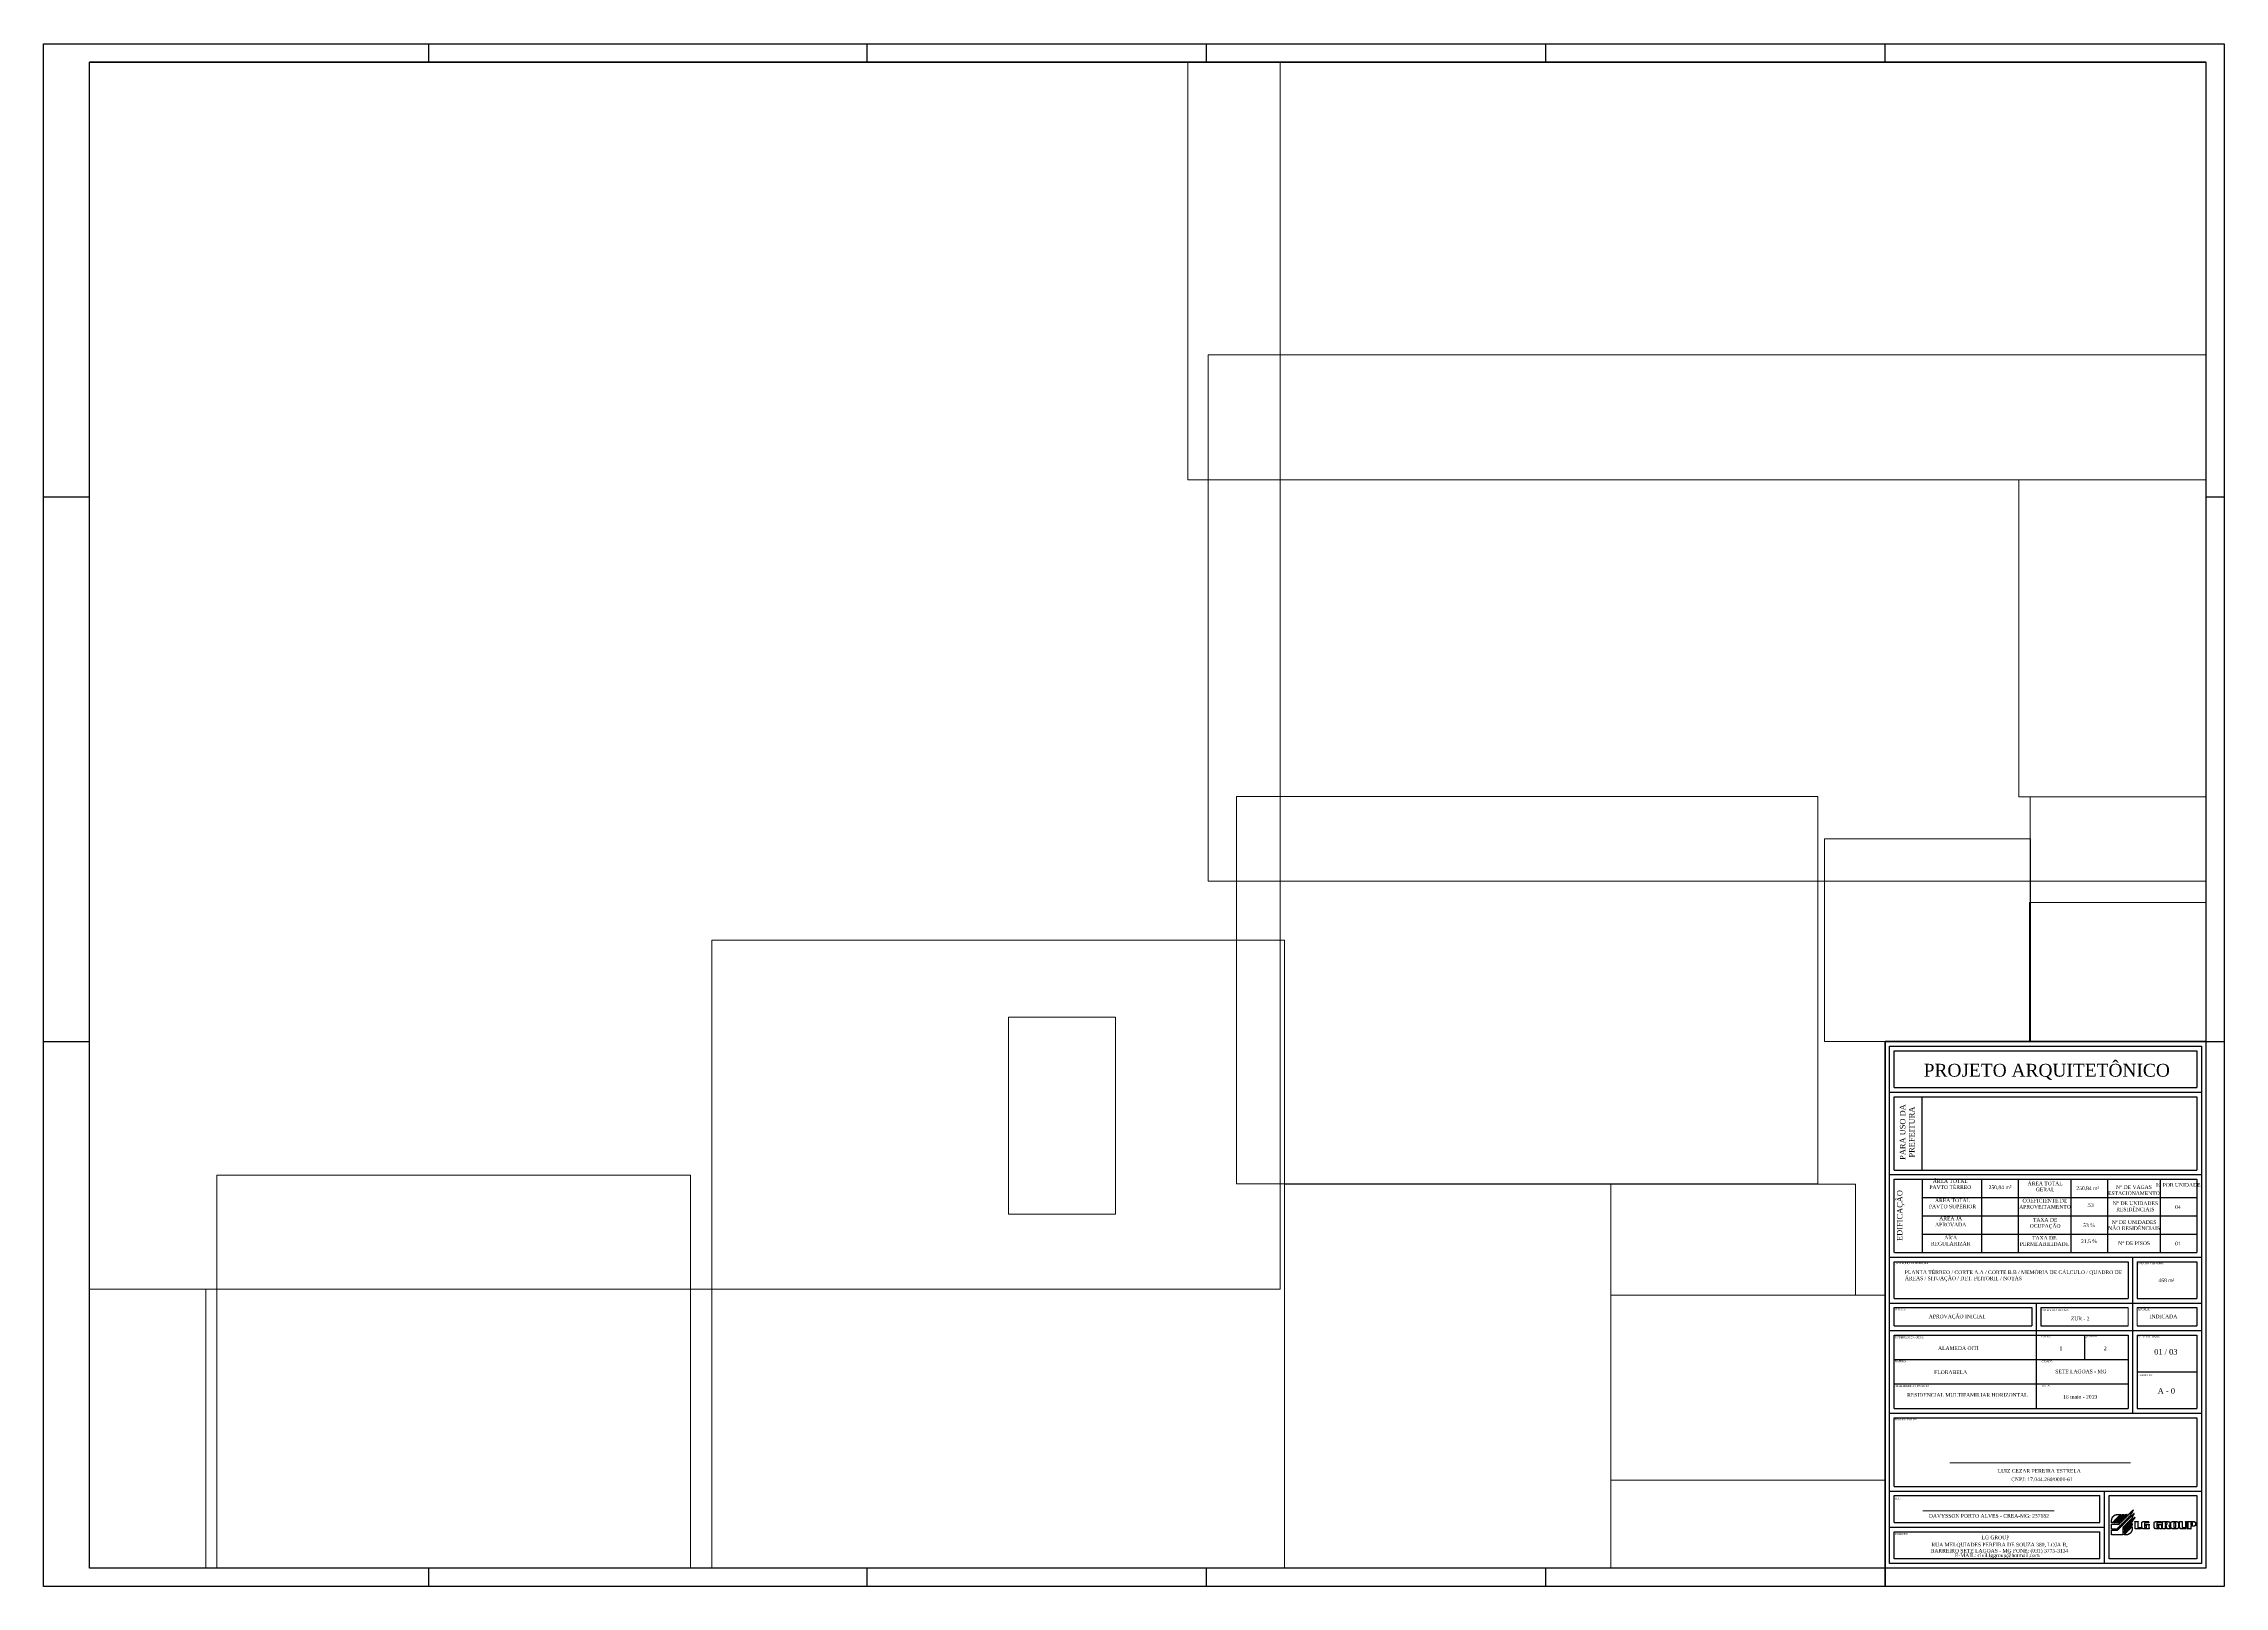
# Paper-space layout 'FLORABELA A0' of a CAD drawing. Header units: millimetres. Extents: x 35 to 154, y 71 to 155.
import ezdxf

# ---------------------------------------------------------------- set-up
doc = ezdxf.new("R2010")
doc.units = ezdxf.units.MM
for name, color, linetype in [('01-folha', 1, 'Continuous'), ('A0', 7, 'Continuous'), ('PN010', 1, 'Continuous'), ('Portas-Cotas', 2, 'Continuous'), ('TRACE', 7, 'Continuous')]:
    doc.layers.add(name, color=color, linetype=linetype)
doc.layers.add('A0-LG', color=250, linetype='Continuous', plot=False)
doc.layers.add('A1-LG', color=7, linetype='Continuous', plot=False)
doc.layers.add('Portas - Janelas', color=2, linetype='Continuous', lineweight=20)
doc.styles.add('Valéria', font='romantic.ttf', dxfattribs={"height": 10})

psp = doc.layouts.new('FLORABELA A0')

# ---------------------------------------------------------------- linework, layer by layer
at = {"layer": '01-folha'}
for p, q in [((35.49, 155.02), (154.39, 155.02)), ((35.49, 70.92), (35.49, 155.02)), ((56.49, 154.02), (56.49, 155.02)), ((80.39, 154.02), (80.39, 155.02)), ((98.89, 154.02), (98.89, 155.02)), ((117.39, 154.02), (117.39, 155.02)), ((135.89, 154.02), (135.89, 155.02)), ((154.39, 155.02), (154.39, 70.92)), ((37.99, 71.92), (37.99, 154.02)), ((37.99, 154.02), (153.39, 154.02)), ((153.39, 154.02), (153.39, 71.92)), ((35.49, 130.32), (37.99, 130.32)), ((153.39, 130.32), (154.39, 130.32)), ((35.49, 100.62), (37.99, 100.62)), ((153.39, 100.62), (154.39, 100.62)), ((153.39, 71.92), (37.99, 71.92)), ((56.49, 70.92), (56.49, 71.92)), ((80.39, 70.92), (80.39, 71.92)), ((98.89, 70.92), (98.89, 71.92)), ((117.39, 70.92), (117.39, 71.92)), ((135.89, 70.92), (135.89, 71.92)), ((154.39, 70.92), (35.49, 70.92))]:
    psp.add_line(p, q, dxfattribs=at)
at = {"layer": 'A0'}
for p, q in [((135.89, 100.62), (135.89, 70.92)), ((153.39, 100.62), (154.39, 100.62))]:
    psp.add_line(p, q, dxfattribs=at)
at = {"layer": 'A1-LG'}
for p, q in [((153.39, 100.62), (135.89, 100.62)), ((135.89, 100.62), (153.39, 100.62)), ((135.89, 71.92), (135.89, 100.62))]:
    psp.add_line(p, q, dxfattribs=at)
at = {"layer": 'PN010'}
for p, q in [((136.14, 100.37), (153.14, 100.37)), ((136.14, 72.17), (136.14, 100.37)), ((136.39, 100.12), (152.89, 100.12)), ((136.39, 98.12), (136.39, 100.12)), ((152.89, 100.12), (152.89, 98.12)), ((153.14, 100.37), (153.14, 72.17)), ((136.14, 97.87), (153.14, 97.87)), ((136.39, 98.12), (152.89, 98.12)), ((136.39, 97.62), (152.89, 97.62)), ((136.39, 93.62), (136.39, 97.62)), ((137.92, 93.62), (137.92, 97.62)), ((152.89, 97.62), (152.89, 93.62)), ((136.14, 93.37), (153.14, 93.37)), ((136.39, 93.62), (152.89, 93.62)), ((136.39, 93.12), (152.89, 93.12)), ((136.39, 89.12), (136.39, 93.12)), ((137.92, 93.12), (137.92, 89.12)), ((141.15, 93.12), (141.15, 89.12)), ((143.15, 93.12), (143.15, 89.12)), ((146.04, 89.12), (146.04, 93.12)), ((148.04, 89.12), (148.04, 93.12)), ((150.89, 93.12), (150.89, 89.12)), ((152.89, 93.12), (152.89, 89.12)), ((137.92, 92.12), (152.89, 92.12)), ((137.92, 91.12), (152.89, 91.12)), ((137.92, 90.12), (152.89, 90.12)), ((136.14, 88.87), (153.14, 88.87)), ((136.39, 88.62), (149.14, 88.62)), ((136.39, 86.62), (136.39, 88.62)), ((136.41, 89.12), (152.89, 89.12)), ((149.14, 88.62), (149.14, 86.62)), ((149.39, 88.87), (149.39, 80.37)), ((149.64, 88.62), (149.64, 86.62)), ((149.64, 88.62), (152.89, 88.62)), ((152.89, 88.62), (152.89, 86.62)), ((136.14, 86.37), (153.14, 86.37)), ((136.39, 86.62), (149.14, 86.62)), ((136.39, 86.12), (143.89, 86.12)), ((136.39, 85.12), (136.39, 86.12)), ((143.89, 86.12), (143.89, 85.12)), ((144.14, 86.37), (144.14, 80.62)), ((144.39, 86.12), (149.14, 86.12)), ((144.39, 86.12), (144.39, 85.12)), ((149.64, 86.62), (152.89, 86.62)), ((149.64, 86.12), (152.89, 86.12)), ((152.89, 86.12), (152.89, 85.12)), ((136.14, 84.87), (153.14, 84.87)), ((136.39, 85.12), (143.89, 85.12)), ((136.39, 84.62), (149.14, 84.62)), ((136.39, 80.62), (136.39, 84.62)), ((144.39, 85.12), (149.14, 85.12)), ((146.76, 84.62), (146.76, 83.29)), ((149.14, 84.62), (149.14, 80.62)), ((149.64, 85.12), (152.89, 85.12)), ((149.64, 84.62), (152.89, 84.62)), ((149.64, 84.62), (149.64, 80.62)), ((152.89, 84.62), (152.89, 80.62)), ((136.39, 83.29), (149.14, 83.29)), ((149.64, 82.62), (152.89, 82.62)), ((136.39, 81.96), (149.14, 81.96)), ((136.14, 80.37), (153.14, 80.37)), ((136.39, 80.62), (149.14, 80.62)), ((136.39, 80.12), (152.89, 80.12)), ((136.39, 76.37), (136.39, 80.12)), ((149.64, 80.62), (152.89, 80.62)), ((152.89, 80.12), (152.89, 76.37)), ((136.14, 76.12), (153.14, 76.12)), ((136.39, 76.37), (152.89, 76.37)), ((147.86, 72.17), (147.86, 76.12)), ((136.39, 75.87), (147.61, 75.87)), ((136.39, 74.4), (136.39, 75.87)), ((147.61, 74.4), (147.61, 75.87)), ((148.11, 75.87), (152.89, 75.87)), ((148.11, 72.42), (148.11, 75.87)), ((152.89, 75.87), (152.89, 72.42)), ((136.14, 74.15), (147.86, 74.15)), ((136.39, 74.4), (147.61, 74.4)), ((136.39, 72.42), (136.39, 73.9)), ((136.39, 73.9), (147.61, 73.9)), ((147.61, 72.42), (147.61, 73.9)), ((153.14, 72.17), (136.14, 72.17)), ((147.61, 72.42), (136.39, 72.42)), ((152.89, 72.42), (148.11, 72.42))]:
    psp.add_line(p, q, dxfattribs=at)
at = {"layer": 'Portas - Janelas'}
for p, q in [((135.89, 100.62), (153.39, 100.62)), ((135.89, 71.92), (135.89, 100.62)), ((153.39, 100.62), (153.39, 71.92)), ((139.43, 77.66), (149.27, 77.66)), ((137.96, 75.05), (145.12, 75.05)), ((153.39, 71.92), (135.89, 71.92))]:
    psp.add_line(p, q, dxfattribs=at)
at = {"layer": 'Portas - Janelas', "color": 1}
for p, q in [((149.14, 86.12), (149.14, 85.12)), ((149.64, 86.12), (149.64, 85.12))]:
    psp.add_line(p, q, dxfattribs=at)
at = {"layer": 'TRACE', "color": 2, "linetype": 'Continuous'}
for points in [[(148.52, 74.04), (148.52, 74.04), (148.52, 74.04), (148.26, 74.04), (148.26, 74.04), (148.24, 74.04), (148.24, 74.04), (148.24, 74.04), (148.24, 74.31), (148.24, 74.31), (148.24, 74.32), (148.64, 74.32), (148.65, 74.32), (148.65, 74.32), (148.66, 74.32), (148.66, 74.33), (148.67, 74.33), (148.67, 74.34), (148.67, 74.34), (148.67, 74.35), (148.68, 74.35), (148.69, 74.35), (148.69, 74.36), (148.68, 74.36), (148.68, 74.37), (148.69, 74.37), (148.69, 74.36), (148.7, 74.36), (148.7, 74.37), (148.7, 74.37), (148.7, 74.38), (148.71, 74.38), (148.71, 74.38), (148.72, 74.38), (148.73, 74.38), (148.73, 74.4), (148.72, 74.4), (148.72, 74.41), (148.73, 74.41), (148.73, 74.4), (148.74, 74.4), (148.74, 74.4), (148.74, 74.41), (148.75, 74.41), (148.75, 74.42), (148.76, 74.42), (148.76, 74.43), (148.77, 74.43), (148.77, 74.44), (148.76, 74.44), (148.76, 74.45), (148.77, 74.45), (148.77, 74.44), (148.77, 74.44), (148.78, 74.44), (148.78, 74.45), (148.79, 74.45), (148.79, 74.46), (148.8, 74.46), (148.8, 74.47), (148.8, 74.47), (148.8, 74.48), (148.81, 74.48), (148.82, 74.48), (148.82, 74.49), (148.83, 74.49), (148.83, 74.5), (148.83, 74.5), (148.83, 74.51), (148.84, 74.51), (148.84, 74.51), (148.85, 74.51), (148.86, 74.51), (148.86, 74.53), (148.86, 74.53), (148.86, 74.54), (148.87, 74.54), (148.87, 74.54), (148.88, 74.54), (148.88, 74.55), (148.89, 74.55), (148.89, 74.56), (148.89, 74.56), (148.89, 74.57), (148.9, 74.57), (148.9, 74.57), (148.91, 74.57), (148.91, 74.58), (148.92, 74.58), (148.92, 74.59), (148.92, 74.59), (148.92, 74.6), (148.93, 74.6), (148.93, 74.6), (148.94, 74.6), (148.94, 74.61), (148.95, 74.61), (148.95, 74.62), (148.95, 74.62), (148.95, 74.63), (148.96, 74.63), (148.97, 74.63), (148.97, 74.64), (148.98, 74.64), (148.98, 74.65), (148.99, 74.65), (148.99, 74.66), (148.99, 74.66), (148.99, 74.66), (149, 74.66), (149.01, 74.66), (149.01, 74.68), (149.02, 74.68), (149.02, 74.69), (149.02, 74.69), (149.02, 74.7), (149.03, 74.7), (149.03, 74.7), (149.04, 74.7), (149.05, 74.7), (149.05, 74.72), (149.05, 74.72), (149.05, 74.73), (149.06, 74.73), (149.06, 74.73), (149.07, 74.73), (149.07, 74.74), (149.08, 74.74), (149.08, 74.74), (149.08, 74.76), (149.08, 74.76), (149.08, 74.76), (149.08, 74.76), (149.08, 74.76), (149.09, 74.76), (149.09, 74.76), (149.1, 74.76), (149.1, 74.77), (149.11, 74.77), (149.11, 74.78), (149.11, 74.78), (149.12, 74.78), (149.12, 74.79), (149.11, 74.79), (149.11, 74.8), (149.12, 74.8), (149.12, 74.79), (149.13, 74.79), (149.14, 74.79), (149.14, 74.81), (149.14, 74.81), (149.14, 74.82), (149.15, 74.82), (149.15, 74.82), (149.16, 74.82), (149.16, 74.83), (149.17, 74.83), (149.17, 74.83), (149.17, 74.85), (149.18, 74.85), (149.18, 74.85), (149.19, 74.85), (149.19, 74.86), (149.2, 74.86), (149.2, 74.87), (149.2, 74.87), (149.21, 74.87), (149.21, 74.88), (149.22, 74.88), (149.22, 74.89), (149.23, 74.89), (149.23, 74.9), (149.23, 74.9), (149.23, 74.91), (149.24, 74.91), (149.24, 74.91), (149.25, 74.91), (149.25, 74.92), (149.26, 74.92), (149.26, 74.93), (149.27, 74.93), (149.27, 74.94), (149.27, 74.94), (149.27, 74.94), (149.28, 74.94), (149.28, 74.95), (149.29, 74.95), (149.29, 74.96), (149.3, 74.96), (149.3, 74.97), (149.3, 74.97), (149.3, 74.98), (149.31, 74.98), (149.31, 74.98), (149.32, 74.98), (149.32, 74.99), (149.33, 74.99), (149.33, 75), (149.33, 75), (149.33, 75.01), (149.34, 75.01), (149.34, 75.01), (149.35, 75.01), (149.35, 75.02), (149.36, 75.02), (149.36, 75.02), (149.36, 75.04), (149.37, 75.04), (149.37, 75.04), (149.38, 75.04), (149.38, 75.05), (149.39, 75.05), (149.39, 75.06), (149.39, 75.06), (149.4, 75.06), (149.4, 75.07), (149.41, 75.07), (149.41, 75.08), (149.42, 75.08), (149.42, 75.09), (149.42, 75.09), (149.42, 75.07), (149.42, 75.07), (149.42, 75.06), (149.41, 75.06), (149.41, 75.05), (149.4, 75.05), (149.4, 75.04), (149.39, 75.04), (149.39, 75.02), (149.39, 75.02), (149.39, 75.01), (149.38, 75.01), (149.38, 75), (149.37, 75), (149.37, 74.98), (149.36, 74.98), (149.36, 74.97), (149.36, 74.97), (149.36, 74.96), (149.35, 74.96), (149.35, 74.94), (149.34, 74.94), (149.34, 74.93), (149.33, 74.93), (149.33, 74.91), (149.33, 74.91), (149.33, 74.91), (149.32, 74.91), (149.32, 74.89), (149.31, 74.89), (149.31, 74.88), (149.3, 74.88), (149.3, 74.86), (149.3, 74.86), (149.3, 74.85), (149.29, 74.85), (149.29, 74.84), (149.28, 74.84), (149.28, 74.83), (149.27, 74.83), (149.27, 74.82), (149.27, 74.82), (149.27, 74.8), (149.26, 74.8), (149.26, 74.79), (149.25, 74.79), (149.25, 74.76), (149.24, 74.76), (149.23, 74.76), (149.23, 74.75), (149.23, 74.75), (149.23, 74.74), (149.22, 74.74), (149.22, 74.73), (149.21, 74.73), (149.21, 74.73), (149.2, 74.73), (149.2, 74.71), (149.2, 74.71), (149.19, 74.71), (149.19, 74.7), (149.18, 74.7), (149.18, 74.7), (149.17, 74.7), (149.17, 74.69), (149.17, 74.69), (149.17, 74.68), (149.16, 74.68), (149.16, 74.67), (149.15, 74.67), (149.15, 74.66), (149.14, 74.66), (149.14, 74.66), (149.14, 74.66), (149.14, 74.65), (149.13, 74.65), (149.13, 74.63), (149.12, 74.63), (149.11, 74.63), (149.11, 74.63), (149.11, 74.63), (149.11, 74.62), (149.1, 74.62), (149.1, 74.61), (149.09, 74.61), (149.09, 74.6), (149.08, 74.6), (149.08, 74.6), (149.08, 74.6), (149.08, 74.59), (149.07, 74.59), (149.07, 74.58), (149.06, 74.58), (149.06, 74.57), (149.05, 74.57), (149.05, 74.56), (149.05, 74.56), (149.04, 74.56), (149.04, 74.55), (149.03, 74.55), (149.03, 74.54), (149.02, 74.54), (149.02, 74.54), (149.02, 74.54), (149.02, 74.52), (149.01, 74.52), (149, 74.52), (149, 74.51), (148.99, 74.51), (148.99, 74.51), (148.99, 74.5), (148.98, 74.5), (148.98, 74.49), (148.97, 74.49), (148.97, 74.48), (148.96, 74.48), (148.96, 74.47), (148.95, 74.47), (148.95, 74.47), (148.95, 74.46), (148.94, 74.46), (148.94, 74.45), (148.93, 74.45), (148.93, 74.45), (148.92, 74.45), (148.92, 74.44), (148.92, 74.44), (148.92, 74.43), (148.91, 74.43), (148.91, 74.42), (148.9, 74.42), (148.9, 74.41), (148.89, 74.41), (148.89, 74.41), (148.89, 74.41), (148.89, 74.39), (148.88, 74.39), (148.87, 74.39), (148.87, 74.38), (148.86, 74.38), (148.86, 74.38), (148.86, 74.38), (148.86, 74.37), (148.85, 74.37), (148.85, 74.36), (148.84, 74.36), (148.84, 74.35), (148.83, 74.35), (148.83, 74.35), (148.83, 74.35), (148.83, 74.34), (148.82, 74.34), (148.82, 74.33), (148.81, 74.33), (148.81, 74.32), (148.8, 74.32), (148.8, 74.32), (148.8, 74.31), (148.79, 74.31), (148.79, 74.3), (148.78, 74.3), (148.78, 74.29), (148.77, 74.29), (148.77, 74.28), (148.77, 74.28), (148.76, 74.28), (148.76, 74.27), (148.75, 74.27), (148.75, 74.26), (148.74, 74.26), (148.74, 74.26), (148.74, 74.26), (148.74, 74.25), (148.73, 74.25), (148.73, 74.24), (148.72, 74.24), (148.72, 74.23), (148.71, 74.23), (148.71, 74.23), (148.7, 74.23), (148.7, 74.21), (148.7, 74.21), (148.7, 74.2), (148.69, 74.2), (148.68, 74.2), (148.68, 74.2), (148.67, 74.2), (148.67, 74.19), (148.67, 74.19), (148.67, 74.18), (148.66, 74.18), (148.66, 74.17), (148.65, 74.17), (148.65, 74.16), (148.64, 74.16), (148.64, 74.16), (148.64, 74.14), (148.63, 74.14), (148.62, 74.14), (148.62, 74.13), (148.61, 74.13), (148.61, 74.13), (148.61, 74.13), (148.61, 74.12), (148.6, 74.12), (148.6, 74.11), (148.59, 74.11), (148.59, 74.1), (148.58, 74.1), (148.58, 74.1), (148.58, 74.09), (148.57, 74.09), (148.57, 74.07), (148.56, 74.07), (148.55, 74.07), (148.55, 74.07), (148.55, 74.07), (148.55, 74.06), (148.54, 74.06), (148.54, 74.05), (148.53, 74.05), (148.53, 74.04), (148.52, 74.04), (148.52, 74.04)], [(149.41, 75.02), (149.4, 75.02), (149.4, 75.03), (149.41, 75.03), (149.41, 75.02)], [(148.86, 73.73), (148.24, 73.73), (148.24, 73.98), (148.55, 73.98), (148.55, 73.98), (148.55, 73.98), (148.56, 73.98), (148.56, 73.99), (148.57, 73.99), (148.57, 74), (148.58, 74), (148.58, 74.01), (148.58, 74.01), (148.58, 74.01), (148.59, 74.01), (148.59, 74.02), (148.6, 74.02), (148.6, 74.03), (148.61, 74.03), (148.61, 74.04), (148.61, 74.04), (148.61, 74.04), (148.62, 74.04), (148.62, 74.05), (148.63, 74.05), (148.63, 74.06), (148.64, 74.06), (148.64, 74.07), (148.64, 74.07), (148.64, 74.07), (148.65, 74.07), (148.65, 74.08), (148.66, 74.08), (148.66, 74.09), (148.67, 74.09), (148.67, 74.1), (148.67, 74.1), (148.67, 74.1), (148.68, 74.1), (148.68, 74.11), (148.69, 74.11), (148.69, 74.12), (148.7, 74.12), (148.7, 74.13), (148.7, 74.13), (148.7, 74.13), (148.71, 74.13), (148.71, 74.14), (148.72, 74.14), (148.72, 74.15), (148.73, 74.15), (148.73, 74.16), (148.74, 74.16), (148.74, 74.17), (148.74, 74.17), (148.74, 74.17), (148.75, 74.17), (148.75, 74.18), (148.76, 74.18), (148.76, 74.19), (148.77, 74.19), (148.77, 74.2), (148.77, 74.2), (148.77, 74.2), (148.78, 74.2), (148.78, 74.21), (148.79, 74.21), (148.79, 74.22), (148.8, 74.22), (148.8, 74.23), (148.8, 74.23), (148.8, 74.23), (148.81, 74.23), (148.81, 74.24), (148.82, 74.24), (148.82, 74.25), (148.83, 74.25), (148.83, 74.26), (148.83, 74.26), (148.84, 74.26), (148.84, 74.27), (148.85, 74.27), (148.85, 74.28), (148.86, 74.28), (148.86, 74.29), (148.86, 74.29), (148.86, 74.3), (148.87, 74.3), (148.87, 74.31), (148.88, 74.31), (148.89, 74.31), (148.89, 74.32), (148.89, 74.32), (148.89, 74.33), (148.9, 74.33), (148.9, 74.34), (148.91, 74.34), (148.91, 74.35), (148.92, 74.35), (148.92, 74.35), (148.92, 74.35), (148.92, 74.36), (148.93, 74.36), (148.93, 74.37), (148.94, 74.37), (148.94, 74.38), (148.95, 74.38), (148.95, 74.38), (148.95, 74.38), (148.95, 74.39), (148.96, 74.39), (148.96, 74.4), (148.97, 74.4), (148.97, 74.41), (148.98, 74.41), (148.98, 74.41), (148.99, 74.41), (148.99, 74.42), (148.99, 74.42), (148.99, 74.43), (149, 74.43), (149, 74.44), (149.01, 74.44), (149.01, 74.45), (149.02, 74.45), (149.02, 74.45), (149.02, 74.45), (149.02, 74.46), (149.03, 74.46), (149.03, 74.47), (149.04, 74.47), (149.04, 74.48), (149.05, 74.48), (149.05, 74.48), (149.05, 74.48), (149.05, 74.49), (149.06, 74.49), (149.06, 74.5), (149.07, 74.5), (149.07, 74.51), (149.08, 74.51), (149.08, 74.51), (149.08, 74.51), (149.08, 74.52), (149.09, 74.52), (149.09, 74.53), (149.1, 74.53), (149.1, 74.54), (149.11, 74.54), (149.11, 74.54), (149.11, 74.54), (149.11, 74.55), (149.12, 74.55), (149.12, 74.56), (149.13, 74.56), (149.13, 74.57), (149.14, 74.57), (149.14, 74.57), (149.14, 74.57), (149.14, 74.58), (149.15, 74.58), (149.15, 74.59), (149.16, 74.59), (149.16, 74.6), (149.17, 74.6), (149.17, 74.6), (149.17, 74.6), (149.17, 74.61), (149.18, 74.61), (149.18, 74.62), (149.19, 74.62), (149.19, 74.63), (149.2, 74.63), (149.2, 74.63), (149.2, 74.63), (149.2, 74.64), (149.21, 74.64), (149.21, 74.65), (149.22, 74.65), (149.22, 74.66), (149.23, 74.66), (149.23, 74.66), (149.23, 74.66), (149.23, 74.67), (149.24, 74.67), (149.24, 74.68), (149.25, 74.68), (149.25, 74.69), (149.26, 74.69), (149.26, 74.7), (149.27, 74.7), (149.27, 74.7), (149.27, 74.7), (149.27, 74.71), (149.28, 74.71), (149.28, 74.72), (149.29, 74.72), (149.29, 74.73), (149.3, 74.73), (149.3, 74.73), (149.3, 74.73), (149.3, 74.74), (149.31, 74.74), (149.31, 74.75), (149.32, 74.75), (149.32, 74.76), (149.33, 74.76), (149.33, 74.76), (149.33, 74.76), (149.33, 74.77), (149.34, 74.77), (149.34, 74.78), (149.35, 74.78), (149.35, 74.79), (149.36, 74.79), (149.36, 74.79), (149.36, 74.79), (149.36, 74.8), (149.37, 74.8), (149.37, 74.81), (149.38, 74.81), (149.38, 74.82), (149.39, 74.82), (149.39, 74.82), (149.39, 74.82), (149.39, 74.83), (149.4, 74.83), (149.4, 74.84), (149.41, 74.84), (149.41, 74.85), (149.42, 74.85), (149.42, 74.86), (149.42, 74.86), (149.43, 74.86), (149.43, 74.87), (149.44, 74.87), (149.44, 74.88), (149.45, 74.88), (149.45, 74.88), (149.45, 74.9), (149.47, 74.9), (149.47, 74.89), (149.46, 74.89), (149.46, 74.88), (149.45, 74.88), (149.45, 74.86), (149.45, 74.86), (149.45, 74.85), (149.44, 74.85), (149.44, 74.83), (149.43, 74.83), (149.43, 74.82), (149.42, 74.82), (149.42, 74.8), (149.42, 74.8), (149.42, 74.79), (149.41, 74.79), (149.41, 74.77), (149.4, 74.77), (149.4, 74.76), (149.39, 74.76), (149.39, 74.74), (149.39, 74.74), (149.39, 74.73), (149.38, 74.73), (149.38, 74.71), (149.37, 74.71), (149.37, 74.7), (149.38, 74.7), (149.38, 74.7), (149.37, 74.7), (149.36, 74.7), (149.36, 74.68), (149.36, 74.68), (149.36, 74.66), (149.35, 74.66), (149.35, 74.65), (149.34, 74.65), (149.34, 74.63), (149.33, 74.63), (149.33, 74.62), (149.33, 74.62), (149.33, 74.6), (149.32, 74.6), (149.32, 74.59), (149.31, 74.59), (149.31, 74.58), (149.3, 74.58), (149.3, 74.57), (149.3, 74.57), (149.3, 74.57), (149.29, 74.57), (149.29, 74.56), (149.28, 74.56), (149.28, 74.55), (149.27, 74.55), (149.27, 74.54), (149.27, 74.54), (149.27, 74.54), (149.26, 74.54), (149.26, 74.53), (149.25, 74.53), (149.25, 74.52), (149.24, 74.52), (149.24, 74.51), (149.23, 74.51), (149.23, 74.51), (149.23, 74.51), (149.23, 74.5), (149.22, 74.5), (149.22, 74.49), (149.21, 74.49), (149.21, 74.48), (149.2, 74.48), (149.2, 74.48), (149.2, 74.48), (149.2, 74.47), (149.19, 74.47), (149.19, 74.46), (149.18, 74.46), (149.18, 74.45), (149.17, 74.45), (149.17, 74.45), (149.17, 74.45), (149.17, 74.44), (149.16, 74.44), (149.16, 74.43), (149.15, 74.43), (149.15, 74.42), (149.14, 74.42), (149.14, 74.41), (149.14, 74.41), (149.14, 74.41), (149.13, 74.41), (149.13, 74.4), (149.12, 74.4), (149.12, 74.39), (149.11, 74.39), (149.11, 74.38), (149.11, 74.38), (149.11, 74.38), (149.1, 74.38), (149.1, 74.37), (149.09, 74.37), (149.09, 74.36), (149.08, 74.36), (149.08, 74.35), (149.08, 74.35), (149.08, 74.35), (149.07, 74.35), (149.07, 74.34), (149.06, 74.34), (149.06, 74.33), (149.05, 74.33), (149.05, 74.32), (149.05, 74.32), (149.05, 74.32), (149.04, 74.32), (149.04, 74.31), (149.03, 74.31), (149.03, 74.3), (149.02, 74.3), (149.02, 74.29), (149.02, 74.29), (149.02, 74.29), (149.01, 74.29), (149.01, 74.28), (149, 74.28), (149, 74.27), (148.99, 74.27), (148.99, 74.26), (148.99, 74.26), (148.99, 74.26), (148.98, 74.26), (148.98, 74.25), (148.97, 74.25), (148.97, 74.24), (148.96, 74.24), (148.96, 74.23), (148.95, 74.23), (148.95, 74.23), (148.95, 74.23), (148.95, 74.22), (148.94, 74.22), (148.94, 74.21), (148.93, 74.21), (148.93, 74.2), (148.92, 74.2), (148.92, 74.2), (148.92, 74.2), (148.92, 74.19), (148.91, 74.19), (148.91, 74.18), (148.9, 74.18), (148.9, 74.17), (148.89, 74.17), (148.89, 74.16), (148.89, 74.16), (148.88, 74.16), (148.88, 74.15), (148.87, 74.15), (148.87, 74.14), (148.86, 74.14), (148.86, 73.73)], [(148.27, 74.38), (148.24, 74.38), (148.24, 74.39), (148.24, 74.39), (148.24, 74.52), (148.24, 74.52), (148.24, 74.56), (148.25, 74.56), (148.25, 74.6), (148.26, 74.6), (148.26, 74.62), (148.27, 74.62), (148.27, 74.64), (148.27, 74.64), (148.27, 74.66), (148.28, 74.66), (148.28, 74.67), (148.29, 74.67), (148.29, 74.69), (148.3, 74.69), (148.3, 74.7), (148.3, 74.7), (148.3, 74.71), (148.31, 74.71), (148.31, 74.72), (148.32, 74.72), (148.32, 74.73), (148.33, 74.73), (148.33, 74.73), (148.33, 74.73), (148.33, 74.74), (148.34, 74.74), (148.34, 74.75), (148.33, 74.75), (148.33, 74.76), (148.34, 74.76), (148.34, 74.75), (148.35, 74.75), (148.35, 74.76), (148.36, 74.76), (148.36, 74.76), (148.36, 74.76), (148.36, 74.77), (148.37, 74.77), (148.37, 74.78), (148.38, 74.78), (148.38, 74.79), (148.39, 74.79), (148.39, 74.79), (148.39, 74.79), (148.4, 74.79), (148.4, 74.8), (148.41, 74.8), (148.42, 74.8), (148.42, 74.81), (148.42, 74.81), (148.42, 74.82), (148.44, 74.82), (148.45, 74.82), (148.45, 74.82), (148.46, 74.82), (148.47, 74.82), (148.47, 74.83), (148.49, 74.83), (148.5, 74.83), (148.5, 74.84), (148.52, 74.84), (148.53, 74.84), (148.53, 74.85), (148.74, 74.85), (148.74, 74.83), (148.73, 74.83), (148.72, 74.83), (148.72, 74.82), (148.71, 74.82), (148.71, 74.81), (148.7, 74.81), (148.7, 74.8), (148.7, 74.8), (148.69, 74.8), (148.69, 74.79), (148.68, 74.79), (148.68, 74.78), (148.67, 74.78), (148.67, 74.77), (148.67, 74.77), (148.66, 74.77), (148.66, 74.76), (148.65, 74.76), (148.65, 74.76), (148.64, 74.76), (148.64, 74.74), (148.64, 74.74), (148.63, 74.74), (148.63, 74.73), (148.62, 74.73), (148.62, 74.72), (148.61, 74.72), (148.61, 74.72), (148.61, 74.7), (148.6, 74.7), (148.59, 74.7), (148.59, 74.7), (148.58, 74.7), (148.58, 74.69), (148.58, 74.69), (148.58, 74.68), (148.57, 74.68), (148.57, 74.67), (148.56, 74.67), (148.56, 74.66), (148.55, 74.66), (148.55, 74.66), (148.55, 74.66), (148.55, 74.65), (148.54, 74.65), (148.54, 74.64), (148.53, 74.64), (148.53, 74.63), (148.52, 74.63), (148.52, 74.63), (148.52, 74.63), (148.52, 74.62), (148.51, 74.62), (148.51, 74.61), (148.5, 74.61), (148.5, 74.6), (148.49, 74.6), (148.49, 74.6), (148.49, 74.6), (148.49, 74.59), (148.48, 74.59), (148.48, 74.58), (148.47, 74.58), (148.47, 74.57), (148.46, 74.57), (148.46, 74.57), (148.46, 74.57), (148.46, 74.56), (148.45, 74.56), (148.45, 74.55), (148.44, 74.55), (148.44, 74.54), (148.43, 74.54), (148.43, 74.54), (148.42, 74.54), (148.42, 74.53), (148.42, 74.53), (148.42, 74.52), (148.41, 74.52), (148.41, 74.51), (148.42, 74.51), (148.42, 74.51), (148.41, 74.51), (148.41, 74.51), (148.4, 74.51), (148.4, 74.51), (148.39, 74.51), (148.39, 74.49), (148.39, 74.49), (148.38, 74.49), (148.38, 74.48), (148.37, 74.48), (148.37, 74.48), (148.36, 74.48), (148.36, 74.47), (148.36, 74.47), (148.36, 74.45), (148.35, 74.45), (148.35, 74.45), (148.34, 74.45), (148.33, 74.45), (148.33, 74.44), (148.34, 74.44), (148.34, 74.43), (148.33, 74.43), (148.33, 74.44), (148.33, 74.44), (148.33, 74.43), (148.32, 74.43), (148.32, 74.41), (148.31, 74.41), (148.3, 74.41), (148.3, 74.41), (148.3, 74.41), (148.3, 74.4), (148.3, 74.4), (148.3, 74.39), (148.3, 74.39), (148.3, 74.4), (148.29, 74.4), (148.29, 74.38), (148.28, 74.38), (148.27, 74.38), (148.27, 74.38)], [(148.46, 74.38), (148.36, 74.38), (148.36, 74.38), (148.37, 74.38), (148.37, 74.39), (148.38, 74.39), (148.38, 74.4), (148.39, 74.4), (148.39, 74.41), (148.39, 74.41), (148.4, 74.41), (148.4, 74.42), (148.41, 74.42), (148.41, 74.43), (148.42, 74.43), (148.42, 74.44), (148.41, 74.44), (148.41, 74.45), (148.42, 74.45), (148.43, 74.45), (148.43, 74.45), (148.42, 74.45), (148.42, 74.46), (148.43, 74.46), (148.43, 74.45), (148.44, 74.45), (148.44, 74.46), (148.45, 74.46), (148.45, 74.47), (148.46, 74.47), (148.46, 74.48), (148.46, 74.48), (148.46, 74.48), (148.47, 74.48), (148.47, 74.49), (148.46, 74.49), (148.46, 74.5), (148.47, 74.5), (148.47, 74.49), (148.48, 74.49), (148.48, 74.5), (148.49, 74.5), (148.49, 74.51), (148.49, 74.51), (148.49, 74.51), (148.5, 74.51), (148.5, 74.52), (148.51, 74.52), (148.51, 74.53), (148.52, 74.53), (148.52, 74.54), (148.52, 74.54), (148.52, 74.54), (148.53, 74.54), (148.53, 74.55), (148.52, 74.55), (148.52, 74.56), (148.53, 74.56), (148.53, 74.55), (148.54, 74.55), (148.54, 74.56), (148.55, 74.56), (148.55, 74.57), (148.55, 74.57), (148.55, 74.57), (148.56, 74.57), (148.56, 74.58), (148.57, 74.58), (148.57, 74.59), (148.58, 74.59), (148.58, 74.6), (148.58, 74.6), (148.58, 74.61), (148.59, 74.61), (148.59, 74.63), (148.6, 74.63), (148.6, 74.62), (148.61, 74.62), (148.61, 74.63), (148.61, 74.63), (148.61, 74.63), (148.62, 74.63), (148.62, 74.64), (148.63, 74.64), (148.63, 74.65), (148.64, 74.65), (148.64, 74.66), (148.64, 74.66), (148.64, 74.66), (148.65, 74.66), (148.65, 74.68), (148.66, 74.68), (148.67, 74.68), (148.67, 74.69), (148.67, 74.69), (148.67, 74.7), (148.68, 74.7), (148.68, 74.7), (148.69, 74.7), (148.69, 74.71), (148.7, 74.71), (148.7, 74.72), (148.7, 74.72), (148.7, 74.73), (148.71, 74.73), (148.71, 74.74), (148.72, 74.74), (148.72, 74.75), (148.73, 74.75), (148.74, 74.75), (148.74, 74.76), (148.74, 74.76), (148.74, 74.76), (148.75, 74.76), (148.75, 74.77), (148.76, 74.77), (148.76, 74.78), (148.77, 74.78), (148.77, 74.79), (148.77, 74.79), (148.78, 74.79), (148.78, 74.8), (148.79, 74.8), (148.79, 74.81), (148.8, 74.81), (148.8, 74.82), (148.8, 74.82), (148.8, 74.82), (148.81, 74.82), (148.81, 74.83), (148.82, 74.83), (148.82, 74.85), (148.91, 74.85), (148.91, 74.83), (148.9, 74.83), (148.9, 74.82), (148.89, 74.82), (148.89, 74.82), (148.89, 74.82), (148.89, 74.81), (148.88, 74.81), (148.88, 74.8), (148.87, 74.8), (148.86, 74.8), (148.86, 74.79), (148.86, 74.79), (148.86, 74.78), (148.85, 74.78), (148.85, 74.77), (148.84, 74.77), (148.84, 74.76), (148.83, 74.76), (148.83, 74.76), (148.83, 74.75), (148.82, 74.75), (148.82, 74.74), (148.81, 74.74), (148.81, 74.73), (148.8, 74.73), (148.8, 74.73), (148.8, 74.73), (148.79, 74.73), (148.79, 74.71), (148.78, 74.71), (148.78, 74.7), (148.77, 74.7), (148.77, 74.7), (148.77, 74.7), (148.76, 74.7), (148.76, 74.69), (148.75, 74.69), (148.75, 74.67), (148.74, 74.67), (148.74, 74.67), (148.74, 74.66), (148.73, 74.66), (148.73, 74.66), (148.72, 74.66), (148.72, 74.64), (148.71, 74.64), (148.71, 74.63), (148.7, 74.63), (148.7, 74.63), (148.7, 74.62), (148.69, 74.62), (148.68, 74.62), (148.68, 74.6), (148.67, 74.6), (148.67, 74.6), (148.67, 74.6), (148.66, 74.6), (148.66, 74.59), (148.65, 74.59), (148.65, 74.58), (148.64, 74.58), (148.64, 74.56), (148.64, 74.56), (148.64, 74.57), (148.63, 74.57), (148.63, 74.56), (148.62, 74.56), (148.62, 74.55), (148.61, 74.55), (148.61, 74.54), (148.61, 74.54), (148.61, 74.54), (148.6, 74.54), (148.6, 74.53), (148.59, 74.53), (148.59, 74.52), (148.58, 74.52), (148.58, 74.51), (148.58, 74.51), (148.58, 74.51), (148.57, 74.51), (148.57, 74.5), (148.56, 74.5), (148.56, 74.49), (148.55, 74.49), (148.55, 74.48), (148.55, 74.48), (148.55, 74.48), (148.54, 74.48), (148.54, 74.47), (148.53, 74.47), (148.53, 74.46), (148.54, 74.46), (148.54, 74.45), (148.53, 74.45), (148.53, 74.45), (148.52, 74.45), (148.52, 74.45), (148.52, 74.45), (148.52, 74.45), (148.51, 74.45), (148.51, 74.44), (148.5, 74.44), (148.5, 74.43), (148.49, 74.43), (148.49, 74.42), (148.5, 74.42), (148.5, 74.41), (148.49, 74.41), (148.49, 74.42), (148.49, 74.42), (148.49, 74.41), (148.48, 74.41), (148.48, 74.41), (148.47, 74.41), (148.47, 74.4), (148.46, 74.4), (148.46, 74.39), (148.46, 74.39), (148.46, 74.38)], [(148.52, 74.45), (148.53, 74.45), (148.53, 74.46), (148.52, 74.46), (148.52, 74.45)], [(148.55, 74.37), (148.54, 74.37), (148.54, 74.38), (148.55, 74.38), (148.55, 74.39), (148.55, 74.39), (148.55, 74.41), (148.56, 74.41), (148.56, 74.41), (148.57, 74.41), (148.58, 74.41), (148.58, 74.42), (148.58, 74.42), (148.58, 74.43), (148.59, 74.43), (148.59, 74.45), (148.6, 74.45), (148.61, 74.45), (148.61, 74.45), (148.61, 74.45), (148.61, 74.46), (148.62, 74.46), (148.62, 74.47), (148.63, 74.47), (148.63, 74.48), (148.64, 74.48), (148.64, 74.48), (148.64, 74.48), (148.64, 74.5), (148.65, 74.5), (148.66, 74.5), (148.66, 74.51), (148.67, 74.51), (148.67, 74.51), (148.67, 74.51), (148.67, 74.52), (148.68, 74.52), (148.68, 74.54), (148.69, 74.54), (148.7, 74.54), (148.7, 74.54), (148.7, 74.54), (148.7, 74.55), (148.71, 74.55), (148.71, 74.56), (148.72, 74.56), (148.72, 74.57), (148.73, 74.57), (148.73, 74.57), (148.72, 74.57), (148.72, 74.58), (148.73, 74.58), (148.73, 74.57), (148.74, 74.57), (148.74, 74.58), (148.74, 74.58), (148.74, 74.59), (148.75, 74.59), (148.75, 74.6), (148.76, 74.6), (148.76, 74.6), (148.77, 74.6), (148.77, 74.61), (148.77, 74.61), (148.77, 74.62), (148.78, 74.62), (148.78, 74.63), (148.79, 74.63), (148.79, 74.63), (148.8, 74.63), (148.8, 74.64), (148.8, 74.64), (148.8, 74.65), (148.81, 74.65), (148.81, 74.66), (148.82, 74.66), (148.82, 74.66), (148.83, 74.66), (148.83, 74.67), (148.83, 74.67), (148.83, 74.68), (148.84, 74.68), (148.84, 74.69), (148.85, 74.69), (148.85, 74.7), (148.86, 74.7), (148.86, 74.7), (148.86, 74.7), (148.86, 74.71), (148.87, 74.71), (148.87, 74.72), (148.88, 74.72), (148.88, 74.73), (148.89, 74.73), (148.89, 74.73), (148.89, 74.73), (148.89, 74.74), (148.9, 74.74), (148.9, 74.75), (148.91, 74.75), (148.91, 74.76), (148.92, 74.76), (148.92, 74.76), (148.92, 74.77), (148.93, 74.77), (148.93, 74.78), (148.94, 74.78), (148.94, 74.79), (148.95, 74.79), (148.95, 74.8), (148.95, 74.8), (148.96, 74.8), (148.96, 74.81), (148.97, 74.81), (148.97, 74.82), (148.98, 74.82), (148.98, 74.82), (148.99, 74.82), (148.99, 74.84), (148.99, 74.84), (149, 74.84), (149, 74.85), (149.09, 74.85), (149.09, 74.84), (149.08, 74.84), (149.08, 74.83), (149.08, 74.83), (149.08, 74.82), (149.07, 74.82), (149.07, 74.82), (149.08, 74.82), (149.08, 74.81), (149.07, 74.81), (149.07, 74.82), (149.06, 74.82), (149.06, 74.81), (149.05, 74.81), (149.05, 74.8), (149.05, 74.8), (149.05, 74.79), (149.04, 74.79), (149.04, 74.79), (149.03, 74.79), (149.03, 74.78), (149.02, 74.78), (149.02, 74.77), (149.02, 74.77), (149.02, 74.76), (149.01, 74.76), (149.01, 74.75), (149, 74.75), (149, 74.74), (148.99, 74.74), (148.99, 74.74), (148.99, 74.73), (148.98, 74.73), (148.97, 74.73), (148.97, 74.72), (148.96, 74.72), (148.96, 74.71), (148.97, 74.71), (148.97, 74.7), (148.96, 74.7), (148.95, 74.7), (148.95, 74.69), (148.94, 74.69), (148.93, 74.69), (148.93, 74.68), (148.92, 74.68), (148.92, 74.66), (148.92, 74.66), (148.91, 74.66), (148.91, 74.66), (148.9, 74.66), (148.9, 74.65), (148.89, 74.65), (148.89, 74.63), (148.89, 74.63), (148.87, 74.63), (148.87, 74.62), (148.86, 74.62), (148.86, 74.61), (148.86, 74.61), (148.86, 74.6), (148.85, 74.6), (148.85, 74.6), (148.84, 74.6), (148.83, 74.6), (148.83, 74.58), (148.83, 74.58), (148.83, 74.57), (148.82, 74.57), (148.82, 74.57), (148.81, 74.57), (148.81, 74.56), (148.8, 74.56), (148.8, 74.56), (148.8, 74.55), (148.79, 74.55), (148.79, 74.54), (148.78, 74.54), (148.78, 74.53), (148.77, 74.53), (148.77, 74.53), (148.77, 74.52), (148.76, 74.52), (148.76, 74.51), (148.75, 74.51), (148.75, 74.51), (148.74, 74.51), (148.74, 74.5), (148.74, 74.5), (148.74, 74.49), (148.73, 74.49), (148.73, 74.48), (148.72, 74.48), (148.72, 74.48), (148.71, 74.48), (148.71, 74.47), (148.72, 74.47), (148.72, 74.46), (148.71, 74.46), (148.71, 74.47), (148.7, 74.47), (148.7, 74.46), (148.7, 74.46), (148.7, 74.45), (148.69, 74.45), (148.68, 74.45), (148.68, 74.44), (148.67, 74.44), (148.67, 74.43), (148.67, 74.43), (148.67, 74.42), (148.66, 74.42), (148.66, 74.41), (148.65, 74.41), (148.65, 74.41), (148.64, 74.41), (148.64, 74.4), (148.64, 74.4), (148.64, 74.39), (148.63, 74.39), (148.63, 74.38), (148.62, 74.38), (148.62, 74.38), (148.61, 74.38), (148.55, 74.38), (148.55, 74.37)], [(148.93, 74.01), (148.92, 74.01), (148.92, 74.11), (148.93, 74.11), (148.93, 74.12), (148.94, 74.12), (148.94, 74.13), (148.95, 74.13), (148.95, 74.14), (148.95, 74.14), (148.96, 74.14), (148.96, 74.16), (148.97, 74.16), (148.98, 74.16), (148.98, 74.17), (148.99, 74.17), (148.99, 74.18), (148.99, 74.18), (149, 74.18), (149, 74.19), (149.01, 74.19), (149.01, 74.2), (149.02, 74.2), (149.02, 74.2), (149.02, 74.2), (149.02, 74.22), (149.03, 74.22), (149.04, 74.22), (149.04, 74.23), (149.05, 74.23), (149.05, 74.23), (149.05, 74.23), (149.06, 74.23), (149.06, 74.25), (149.07, 74.25), (149.07, 74.26), (149.08, 74.26), (149.08, 74.26), (149.08, 74.26), (149.08, 74.27), (149.09, 74.27), (149.1, 74.27), (149.1, 74.29), (149.11, 74.29), (149.11, 74.29), (149.11, 74.29), (149.11, 74.3), (149.12, 74.3), (149.12, 74.31), (149.13, 74.31), (149.14, 74.31), (149.14, 74.32), (149.14, 74.32), (149.14, 74.33), (149.15, 74.33), (149.15, 74.34), (149.16, 74.34), (149.16, 74.35), (149.17, 74.35), (149.17, 74.35), (149.17, 74.35), (149.17, 74.36), (149.18, 74.36), (149.18, 74.37), (149.19, 74.37), (149.19, 74.38), (149.2, 74.38), (149.2, 74.38), (149.2, 74.38), (149.2, 74.39), (149.21, 74.39), (149.21, 74.4), (149.22, 74.4), (149.22, 74.41), (149.23, 74.41), (149.23, 74.41), (149.23, 74.41), (149.23, 74.42), (149.24, 74.42), (149.24, 74.43), (149.25, 74.43), (149.25, 74.44), (149.26, 74.44), (149.26, 74.45), (149.27, 74.45), (149.27, 74.45), (149.27, 74.45), (149.27, 74.46), (149.28, 74.46), (149.28, 74.47), (149.29, 74.47), (149.29, 74.48), (149.3, 74.48), (149.3, 74.48), (149.3, 74.48), (149.3, 74.49), (149.31, 74.49), (149.31, 74.5), (149.32, 74.5), (149.32, 74.51), (149.33, 74.51), (149.33, 74.51), (149.33, 74.51), (149.33, 74.52), (149.34, 74.52), (149.34, 74.53), (149.35, 74.53), (149.35, 74.54), (149.36, 74.54), (149.36, 74.54), (149.36, 74.54), (149.36, 74.55), (149.37, 74.55), (149.37, 74.56), (149.38, 74.56), (149.38, 74.57), (149.39, 74.57), (149.39, 74.57), (149.39, 74.57), (149.39, 74.58), (149.4, 74.58), (149.4, 74.59), (149.41, 74.59), (149.41, 74.6), (149.42, 74.6), (149.42, 74.6), (149.42, 74.6), (149.42, 74.61), (149.43, 74.61), (149.43, 74.62), (149.44, 74.62), (149.44, 74.63), (149.45, 74.63), (149.45, 74.63), (149.45, 74.63), (149.45, 74.64), (149.46, 74.64), (149.46, 74.65), (149.47, 74.65), (149.47, 74.66), (149.48, 74.66), (149.48, 74.66), (149.48, 74.66), (149.48, 74.67), (149.49, 74.67), (149.49, 74.68), (149.5, 74.68), (149.5, 74.69), (149.51, 74.69), (149.51, 74.68), (149.5, 74.68), (149.5, 74.66), (149.49, 74.66), (149.49, 74.65), (149.48, 74.65), (149.48, 74.64), (149.49, 74.64), (149.49, 74.63), (149.48, 74.63), (149.48, 74.64), (149.48, 74.64), (149.48, 74.63), (149.47, 74.63), (149.47, 74.6), (149.46, 74.6), (149.46, 74.6), (149.45, 74.6), (149.45, 74.58), (149.45, 74.58), (149.44, 74.58), (149.44, 74.57), (149.43, 74.57), (149.43, 74.55), (149.42, 74.55), (149.42, 74.54), (149.42, 74.54), (149.42, 74.53), (149.41, 74.53), (149.41, 74.52), (149.4, 74.52), (149.4, 74.51), (149.39, 74.51), (149.39, 74.49), (149.39, 74.49), (149.39, 74.48), (149.38, 74.48), (149.38, 74.47), (149.37, 74.47), (149.37, 74.45), (149.38, 74.45), (149.38, 74.45), (149.37, 74.45), (149.37, 74.45), (149.36, 74.45), (149.36, 74.45), (149.36, 74.45), (149.36, 74.44), (149.35, 74.44), (149.35, 74.43), (149.34, 74.43), (149.34, 74.42), (149.33, 74.42), (149.33, 74.41), (149.33, 74.41), (149.33, 74.41), (149.32, 74.41), (149.32, 74.4), (149.31, 74.4), (149.31, 74.39), (149.3, 74.39), (149.3, 74.38), (149.3, 74.38), (149.3, 74.38), (149.29, 74.38), (149.29, 74.37), (149.28, 74.37), (149.28, 74.36), (149.27, 74.36), (149.27, 74.35), (149.27, 74.35), (149.27, 74.35), (149.26, 74.35), (149.26, 74.34), (149.25, 74.34), (149.25, 74.33), (149.24, 74.33), (149.24, 74.32), (149.23, 74.32), (149.23, 74.32), (149.23, 74.31), (149.22, 74.31), (149.22, 74.3), (149.21, 74.3), (149.21, 74.29), (149.2, 74.29), (149.2, 74.28), (149.2, 74.28), (149.19, 74.28), (149.19, 74.27), (149.18, 74.27), (149.18, 74.26), (149.17, 74.26), (149.17, 74.26), (149.17, 74.26), (149.17, 74.25), (149.16, 74.25), (149.16, 74.24), (149.15, 74.24), (149.15, 74.23), (149.14, 74.23), (149.14, 74.23), (149.14, 74.23), (149.14, 74.22), (149.13, 74.22), (149.13, 74.21), (149.12, 74.21), (149.12, 74.2), (149.11, 74.2), (149.11, 74.2), (149.11, 74.2), (149.11, 74.19), (149.1, 74.19), (149.1, 74.18), (149.09, 74.18), (149.09, 74.17), (149.08, 74.17), (149.08, 74.17), (149.08, 74.17), (149.08, 74.16), (149.07, 74.16), (149.07, 74.15), (149.06, 74.15), (149.06, 74.14), (149.05, 74.14), (149.05, 74.13), (149.05, 74.13), (149.05, 74.13), (149.04, 74.13), (149.04, 74.12), (149.03, 74.12), (149.03, 74.11), (149.02, 74.11), (149.02, 74.1), (149.02, 74.1), (149.02, 74.1), (149.01, 74.1), (149.01, 74.09), (149, 74.09), (149, 74.08), (148.99, 74.08), (148.99, 74.07), (148.99, 74.07), (148.99, 74.07), (148.98, 74.07), (148.98, 74.06), (148.97, 74.06), (148.97, 74.05), (148.96, 74.05), (148.96, 74.04), (148.95, 74.04), (148.95, 74.04), (148.96, 74.04), (148.96, 74.03), (148.95, 74.03), (148.95, 74.04), (148.95, 74.04), (148.95, 74.03), (148.94, 74.03), (148.94, 74.02), (148.93, 74.02), (148.93, 74.01)], [(148.93, 73.84), (148.92, 73.84), (148.92, 73.92), (148.93, 73.92), (148.93, 73.93), (148.94, 73.93), (148.94, 73.94), (148.95, 73.94), (148.95, 73.95), (148.95, 73.95), (148.96, 73.95), (148.96, 73.98), (148.98, 73.98), (148.99, 73.98), (148.99, 73.99), (148.99, 73.99), (149, 73.99), (149, 74.01), (149.02, 74.01), (149.02, 74.01), (149.02, 74.03), (149.03, 74.03), (149.04, 74.03), (149.04, 74.04), (149.05, 74.04), (149.05, 74.04), (149.04, 74.04), (149.04, 74.05), (149.05, 74.05), (149.06, 74.05), (149.06, 74.07), (149.07, 74.07), (149.08, 74.07), (149.08, 74.09), (149.09, 74.09), (149.1, 74.09), (149.1, 74.1), (149.11, 74.1), (149.11, 74.1), (149.11, 74.1), (149.11, 74.11), (149.12, 74.11), (149.12, 74.12), (149.13, 74.12), (149.13, 74.13), (149.14, 74.13), (149.14, 74.13), (149.14, 74.13), (149.14, 74.14), (149.15, 74.14), (149.15, 74.15), (149.16, 74.15), (149.16, 74.16), (149.17, 74.16), (149.17, 74.17), (149.17, 74.17), (149.17, 74.17), (149.18, 74.17), (149.18, 74.18), (149.19, 74.18), (149.19, 74.19), (149.2, 74.19), (149.2, 74.2), (149.2, 74.2), (149.2, 74.2), (149.21, 74.2), (149.21, 74.21), (149.22, 74.21), (149.22, 74.22), (149.23, 74.22), (149.23, 74.23), (149.23, 74.23), (149.23, 74.23), (149.24, 74.23), (149.24, 74.24), (149.25, 74.24), (149.25, 74.25), (149.26, 74.25), (149.26, 74.26), (149.27, 74.26), (149.27, 74.26), (149.27, 74.26), (149.27, 74.27), (149.28, 74.27), (149.28, 74.28), (149.29, 74.28), (149.29, 74.29), (149.3, 74.29), (149.3, 74.29), (149.3, 74.29), (149.3, 74.3), (149.31, 74.3), (149.31, 74.31), (149.32, 74.31), (149.32, 74.32), (149.33, 74.32), (149.33, 74.32), (149.33, 74.32), (149.33, 74.33), (149.34, 74.33), (149.34, 74.34), (149.35, 74.34), (149.35, 74.35), (149.36, 74.35), (149.36, 74.26), (149.35, 74.26), (149.35, 74.25), (149.34, 74.25), (149.34, 74.24), (149.33, 74.24), (149.33, 74.23), (149.33, 74.23), (149.33, 74.23), (149.32, 74.23), (149.32, 74.21), (149.31, 74.21), (149.31, 74.2), (149.3, 74.2), (149.3, 74.2), (149.3, 74.2), (149.29, 74.2), (149.29, 74.19), (149.28, 74.19), (149.27, 74.19), (149.27, 74.17), (149.27, 74.17), (149.27, 74.17), (149.26, 74.17), (149.26, 74.16), (149.25, 74.16), (149.25, 74.15), (149.24, 74.15), (149.24, 74.14), (149.23, 74.14), (149.23, 74.13), (149.23, 74.13), (149.23, 74.13), (149.22, 74.13), (149.21, 74.13), (149.21, 74.12), (149.2, 74.12), (149.2, 74.1), (149.2, 74.1), (149.2, 74.1), (149.19, 74.1), (149.19, 74.09), (149.18, 74.09), (149.18, 74.07), (149.19, 74.07), (149.19, 74.07), (149.18, 74.07), (149.18, 74.07), (149.17, 74.07), (149.17, 74.07), (149.16, 74.07), (149.16, 74.06), (149.15, 74.06), (149.15, 74.05), (149.14, 74.05), (149.14, 74.04), (149.14, 74.04), (149.14, 74.04), (149.13, 74.04), (149.13, 74.02), (149.12, 74.02), (149.11, 74.02), (149.11, 74.01), (149.11, 74.01), (149.1, 74.01), (149.1, 74), (149.09, 74), (149.09, 73.99), (149.08, 73.99), (149.08, 73.98), (149.08, 73.98), (149.08, 73.97), (149.07, 73.97), (149.06, 73.97), (149.06, 73.95), (149.05, 73.95), (149.04, 73.95), (149.04, 73.95), (149.03, 73.95), (149.03, 73.93), (149.02, 73.93), (149.02, 73.93), (149.02, 73.92), (149.01, 73.92), (149.01, 73.9), (149, 73.9), (148.99, 73.9), (148.99, 73.89), (148.99, 73.89), (148.98, 73.89), (148.98, 73.88), (148.97, 73.88), (148.97, 73.88), (148.96, 73.88), (148.96, 73.87), (148.95, 73.87), (148.95, 73.85), (148.95, 73.85), (148.95, 73.85), (148.94, 73.85), (148.93, 73.85), (148.93, 73.84)], [(149.09, 73.73), (148.92, 73.73), (148.92, 73.75), (148.93, 73.75), (148.93, 73.76), (148.94, 73.76), (148.94, 73.76), (148.95, 73.76), (148.95, 73.77), (148.95, 73.77), (148.95, 73.78), (148.96, 73.78), (148.96, 73.79), (148.97, 73.79), (148.97, 73.79), (148.98, 73.79), (148.98, 73.8), (148.99, 73.8), (148.99, 73.81), (148.99, 73.81), (148.99, 73.82), (149, 73.82), (149, 73.82), (149.01, 73.82), (149.01, 73.83), (149.02, 73.83), (149.02, 73.84), (149.02, 73.84), (149.02, 73.85), (149.03, 73.85), (149.03, 73.85), (149.04, 73.85), (149.04, 73.86), (149.05, 73.86), (149.05, 73.87), (149.05, 73.87), (149.05, 73.88), (149.06, 73.88), (149.06, 73.88), (149.07, 73.88), (149.07, 73.89), (149.08, 73.89), (149.08, 73.92), (149.08, 73.92), (149.08, 73.91), (149.09, 73.91), (149.09, 73.92), (149.1, 73.92), (149.1, 73.92), (149.11, 73.92), (149.11, 73.93), (149.11, 73.93), (149.11, 73.94), (149.12, 73.94), (149.12, 73.95), (149.11, 73.95), (149.11, 73.95), (149.12, 73.95), (149.12, 73.95), (149.13, 73.95), (149.13, 73.95), (149.14, 73.95), (149.14, 73.96), (149.14, 73.96), (149.14, 73.97), (149.14, 73.97), (149.14, 73.98), (149.14, 73.98), (149.14, 73.97), (149.15, 73.97), (149.15, 73.98), (149.16, 73.98), (149.16, 73.98), (149.15, 73.98), (149.15, 73.99), (149.16, 73.99), (149.16, 73.98), (149.17, 73.98), (149.17, 73.99), (149.17, 73.99), (149.17, 74), (149.18, 74), (149.18, 74.01), (149.17, 74.01), (149.17, 74.01), (149.18, 74.01), (149.18, 74.01), (149.19, 74.01), (149.19, 74.01), (149.2, 74.01), (149.2, 74.02), (149.2, 74.02), (149.2, 74.03), (149.21, 74.03), (149.21, 74.05), (149.22, 74.05), (149.22, 74.04), (149.23, 74.04), (149.23, 74.05), (149.23, 74.05), (149.23, 74.07), (149.24, 74.07), (149.25, 74.07), (149.25, 74.08), (149.26, 74.08), (149.27, 74.08), (149.27, 74.09), (149.27, 74.09), (149.27, 74.1), (149.28, 74.1), (149.28, 74.1), (149.29, 74.1), (149.29, 74.12), (149.3, 74.12), (149.3, 74.12), (149.3, 74.13), (149.31, 74.13), (149.31, 74.14), (149.32, 74.14), (149.33, 74.14), (149.33, 74.16), (149.33, 74.16), (149.34, 74.16), (149.34, 74.17), (149.35, 74.17), (149.35, 74.17), (149.36, 74.17), (149.36, 74.01), (149.35, 74.01), (149.35, 74), (149.36, 74), (149.36, 73.99), (149.35, 73.99), (149.35, 73.97), (149.34, 73.97), (149.34, 73.95), (149.33, 73.95), (149.33, 73.93), (149.33, 73.93), (149.33, 73.92), (149.34, 73.92), (149.34, 73.92), (149.33, 73.92), (149.32, 73.92), (149.32, 73.9), (149.31, 73.9), (149.31, 73.88), (149.32, 73.88), (149.32, 73.88), (149.31, 73.88), (149.3, 73.88), (149.3, 73.86), (149.29, 73.86), (149.29, 73.85), (149.28, 73.85), (149.28, 73.85), (149.27, 73.85), (149.27, 73.84), (149.27, 73.84), (149.27, 73.83), (149.26, 73.83), (149.26, 73.82), (149.25, 73.82), (149.25, 73.82), (149.24, 73.82), (149.24, 73.81), (149.23, 73.81), (149.23, 73.8), (149.23, 73.8), (149.23, 73.79), (149.22, 73.79), (149.21, 73.79), (149.21, 73.79), (149.2, 73.79), (149.2, 73.78), (149.2, 73.78), (149.19, 73.78), (149.19, 73.77), (149.18, 73.77), (149.17, 73.77), (149.17, 73.76), (149.17, 73.76), (149.16, 73.76), (149.16, 73.76), (149.15, 73.76), (149.14, 73.76), (149.14, 73.75), (149.14, 73.75), (149.12, 73.75), (149.12, 73.74), (149.11, 73.74), (149.09, 73.74), (149.09, 73.73)], [(149.52, 74.45), (149.51, 74.45), (149.51, 74.46), (149.52, 74.46), (149.52, 74.45)], [(149.86, 74.07), (149.52, 74.07), (149.52, 74.1), (149.53, 74.1), (149.53, 74.44), (149.52, 74.44), (149.52, 74.46), (149.69, 74.46), (149.69, 74.45), (149.7, 74.45), (149.7, 74.44), (149.69, 74.44), (149.68, 74.44), (149.68, 74.14), (149.85, 74.14), (149.85, 74.15), (149.86, 74.15), (149.86, 74.13), (149.86, 74.13), (149.86, 74.12), (149.86, 74.12), (149.86, 74.11), (149.86, 74.11), (149.86, 74.1), (149.86, 74.1), (149.86, 74.1), (149.86, 74.1), (149.86, 74.07)], [(150.29, 74.07), (150.17, 74.07), (150.17, 74.1), (150.16, 74.1), (150.16, 74.09), (150.15, 74.09), (150.15, 74.08), (150.16, 74.08), (150.16, 74.07), (150.15, 74.07), (150.15, 74.08), (150.14, 74.08), (150.14, 74.07), (149.94, 74.07), (149.94, 74.08), (149.93, 74.08), (149.93, 74.07), (149.92, 74.07), (149.92, 74.09), (149.92, 74.09), (149.92, 74.1), (149.91, 74.1), (149.91, 74.1), (149.9, 74.1), (149.9, 74.11), (149.89, 74.11), (149.89, 74.13), (149.89, 74.13), (149.89, 74.4), (149.89, 74.4), (149.89, 74.41), (149.9, 74.41), (149.9, 74.43), (149.91, 74.43), (149.91, 74.44), (149.92, 74.44), (149.92, 74.45), (149.92, 74.45), (149.93, 74.45), (149.93, 74.45), (149.95, 74.45), (149.95, 74.45), (149.95, 74.46), (150.26, 74.46), (150.26, 74.45), (150.27, 74.45), (150.27, 74.44), (150.26, 74.44), (150.26, 74.41), (150.27, 74.41), (150.27, 74.41), (150.28, 74.41), (150.28, 74.4), (150.27, 74.4), (150.27, 74.38), (150.28, 74.38), (150.28, 74.38), (150.27, 74.38), (150.27, 74.38), (150.24, 74.38), (150.24, 74.39), (150.05, 74.39), (150.05, 74.38), (150.04, 74.38), (150.04, 74.37), (150.03, 74.37), (150.03, 74.15), (150.04, 74.15), (150.04, 74.14), (150.13, 74.14), (150.13, 74.16), (150.14, 74.16), (150.14, 74.24), (150.08, 74.24), (150.08, 74.23), (150.05, 74.23), (150.05, 74.3), (150.29, 74.3), (150.29, 74.3), (150.29, 74.31), (150.3, 74.31), (150.3, 74.3), (150.29, 74.3), (150.29, 74.29), (150.29, 74.29), (150.29, 74.26), (150.28, 74.26), (150.28, 74.11), (150.29, 74.11), (150.29, 74.09), (150.29, 74.09), (150.29, 74.07)], [(150.64, 74.07), (150.63, 74.07), (150.63, 74.08), (150.61, 74.08), (150.61, 74.07), (150.61, 74.07), (150.61, 74.08), (150.6, 74.08), (150.6, 74.1), (150.59, 74.1), (150.59, 74.1), (150.58, 74.1), (150.58, 74.1), (150.58, 74.1), (150.58, 74.1), (150.58, 74.1), (150.58, 74.11), (150.58, 74.11), (150.58, 74.13), (150.57, 74.13), (150.57, 74.37), (150.56, 74.37), (150.56, 74.38), (150.57, 74.38), (150.57, 74.4), (150.58, 74.4), (150.58, 74.41), (150.58, 74.41), (150.58, 74.44), (150.6, 74.44), (150.61, 74.44), (150.61, 74.45), (150.6, 74.45), (150.6, 74.45), (150.61, 74.45), (150.61, 74.45), (150.61, 74.45), (150.61, 74.45), (150.64, 74.45), (150.64, 74.45), (150.64, 74.46), (150.95, 74.46), (150.95, 74.42), (150.95, 74.42), (150.95, 74.38), (150.95, 74.38), (150.92, 74.38), (150.92, 74.39), (150.73, 74.39), (150.73, 74.38), (150.72, 74.38), (150.72, 74.38), (150.71, 74.38), (150.71, 74.16), (150.72, 74.16), (150.72, 74.14), (150.81, 74.14), (150.81, 74.15), (150.82, 74.15), (150.82, 74.24), (150.76, 74.24), (150.76, 74.23), (150.74, 74.23), (150.74, 74.3), (150.97, 74.3), (150.98, 74.3), (150.98, 74.31), (150.98, 74.31), (150.98, 74.29), (150.98, 74.29), (150.98, 74.29), (150.97, 74.29), (150.97, 74.26), (150.96, 74.26), (150.96, 74.13), (150.97, 74.13), (150.97, 74.09), (150.98, 74.09), (150.98, 74.07), (150.97, 74.07), (150.85, 74.07), (150.85, 74.1), (150.84, 74.1), (150.84, 74.08), (150.83, 74.08), (150.82, 74.08), (150.82, 74.07), (150.82, 74.07), (150.64, 74.07), (150.64, 74.07)], [(151.01, 74.07), (151.01, 74.07), (151.01, 74.07), (151.01, 74.07), (151.01, 74.1), (151.02, 74.1), (151.02, 74.41), (151.01, 74.41), (151.01, 74.42), (151.02, 74.42), (151.02, 74.43), (151.01, 74.43), (151.01, 74.45), (151.01, 74.45), (151.01, 74.46), (151.35, 74.46), (151.35, 74.45), (151.38, 74.45), (151.38, 74.45), (151.39, 74.45), (151.39, 74.44), (151.41, 74.44), (151.41, 74.42), (151.42, 74.42), (151.42, 74.4), (151.42, 74.4), (151.42, 74.37), (151.44, 74.37), (151.44, 74.36), (151.43, 74.36), (151.42, 74.36), (151.42, 74.27), (151.42, 74.27), (151.42, 74.26), (151.41, 74.26), (151.41, 74.25), (151.4, 74.25), (151.39, 74.25), (151.39, 74.24), (151.39, 74.24), (151.37, 74.24), (151.37, 74.23), (151.38, 74.23), (151.38, 74.2), (151.39, 74.2), (151.39, 74.19), (151.39, 74.19), (151.39, 74.17), (151.4, 74.17), (151.4, 74.16), (151.41, 74.16), (151.41, 74.14), (151.42, 74.14), (151.42, 74.13), (151.42, 74.13), (151.42, 74.13), (151.43, 74.13), (151.43, 74.12), (151.42, 74.12), (151.42, 74.11), (151.44, 74.11), (151.44, 74.1), (151.43, 74.1), (151.43, 74.1), (151.44, 74.1), (151.44, 74.08), (151.45, 74.08), (151.45, 74.07), (151.44, 74.07), (151.28, 74.07), (151.28, 74.08), (151.27, 74.08), (151.27, 74.1), (151.26, 74.1), (151.26, 74.12), (151.26, 74.12), (151.26, 74.14), (151.25, 74.14), (151.25, 74.16), (151.24, 74.16), (151.24, 74.17), (151.23, 74.17), (151.23, 74.2), (151.22, 74.2), (151.22, 74.2), (151.23, 74.2), (151.23, 74.22), (151.22, 74.22), (151.22, 74.23), (151.21, 74.23), (151.21, 74.24), (151.17, 74.24), (151.17, 74.1), (151.18, 74.1), (151.18, 74.07), (151.17, 74.07), (151.01, 74.07), (151.01, 74.07)], [(151.25, 74.3), (151.26, 74.3), (151.26, 74.31), (151.26, 74.31), (151.27, 74.31), (151.27, 74.38), (151.26, 74.38), (151.26, 74.39), (151.17, 74.39), (151.17, 74.3), (151.25, 74.3)], [(151.42, 74.43), (151.42, 74.43), (151.42, 74.44), (151.42, 74.44), (151.42, 74.43)], [(151.82, 74.07), (151.82, 74.07), (151.82, 74.07), (151.54, 74.07), (151.54, 74.07), (151.54, 74.07), (151.54, 74.08), (151.52, 74.08), (151.52, 74.09), (151.5, 74.09), (151.5, 74.11), (151.49, 74.11), (151.49, 74.13), (151.48, 74.13), (151.48, 74.13), (151.48, 74.13), (151.48, 74.13), (151.48, 74.13), (151.48, 74.4), (151.49, 74.4), (151.49, 74.42), (151.5, 74.42), (151.5, 74.44), (151.51, 74.44), (151.51, 74.44), (151.51, 74.45), (151.52, 74.45), (151.53, 74.45), (151.53, 74.45), (151.54, 74.45), (151.55, 74.45), (151.55, 74.46), (151.82, 74.46), (151.82, 74.45), (151.85, 74.45), (151.85, 74.45), (151.85, 74.45), (151.85, 74.44), (151.87, 74.44), (151.87, 74.43), (151.88, 74.43), (151.88, 74.42), (151.88, 74.42), (151.88, 74.41), (151.88, 74.41), (151.88, 74.39), (151.89, 74.39), (151.89, 74.13), (151.88, 74.13), (151.88, 74.11), (151.88, 74.11), (151.88, 74.1), (151.87, 74.1), (151.87, 74.1), (151.86, 74.1), (151.86, 74.09), (151.85, 74.09), (151.85, 74.08), (151.85, 74.08), (151.84, 74.08), (151.84, 74.07), (151.83, 74.07), (151.82, 74.07), (151.82, 74.07)], [(151.73, 74.14), (151.74, 74.14), (151.74, 74.16), (151.75, 74.16), (151.75, 74.37), (151.74, 74.37), (151.74, 74.38), (151.73, 74.38), (151.73, 74.39), (151.64, 74.39), (151.64, 74.38), (151.63, 74.38), (151.63, 74.38), (151.63, 74.38), (151.63, 74.15), (151.63, 74.15), (151.63, 74.14), (151.73, 74.14)], [(152.29, 74.07), (152.01, 74.07), (152.01, 74.08), (152, 74.08), (152, 74.07), (151.99, 74.07), (151.99, 74.09), (151.98, 74.09), (151.98, 74.1), (151.97, 74.1), (151.97, 74.11), (151.96, 74.11), (151.96, 74.13), (151.95, 74.13), (151.95, 74.15), (151.95, 74.15), (151.95, 74.43), (151.94, 74.43), (151.94, 74.46), (152.1, 74.46), (152.1, 74.45), (152.1, 74.45), (152.1, 74.15), (152.1, 74.15), (152.1, 74.14), (152.13, 74.14), (152.13, 74.13), (152.13, 74.13), (152.13, 74.14), (152.27, 74.14), (152.28, 74.14), (152.28, 74.15), (152.29, 74.15), (152.29, 74.44), (152.28, 74.44), (152.28, 74.45), (152.27, 74.45), (152.27, 74.46), (152.37, 74.46), (152.37, 74.45), (152.36, 74.45), (152.36, 74.44), (152.35, 74.44), (152.35, 74.14), (152.35, 74.14), (152.35, 74.11), (152.34, 74.11), (152.34, 74.1), (152.33, 74.1), (152.33, 74.09), (152.32, 74.09), (152.32, 74.09), (152.32, 74.08), (152.31, 74.08), (152.29, 74.08), (152.29, 74.07)], [(152.58, 74.07), (152.57, 74.07), (152.57, 74.07), (152.4, 74.07), (152.4, 74.07), (152.39, 74.07), (152.39, 74.07), (152.4, 74.07), (152.4, 74.08), (152.41, 74.08), (152.41, 74.12), (152.41, 74.12), (152.41, 74.41), (152.41, 74.41), (152.41, 74.44), (152.4, 74.44), (152.4, 74.46), (152.73, 74.46), (152.73, 74.45), (152.75, 74.45), (152.75, 74.46), (152.76, 74.46), (152.76, 74.45), (152.76, 74.45), (152.76, 74.45), (152.78, 74.45), (152.78, 74.44), (152.79, 74.44), (152.79, 74.43), (152.79, 74.43), (152.79, 74.42), (152.8, 74.42), (152.8, 74.4), (152.81, 74.4), (152.81, 74.26), (152.8, 74.26), (152.8, 74.24), (152.81, 74.24), (152.81, 74.23), (152.8, 74.23), (152.8, 74.24), (152.79, 74.24), (152.79, 74.23), (152.79, 74.23), (152.79, 74.23), (152.78, 74.23), (152.78, 74.22), (152.77, 74.22), (152.76, 74.22), (152.76, 74.2), (152.75, 74.2), (152.74, 74.2), (152.74, 74.21), (152.56, 74.21), (152.56, 74.1), (152.57, 74.1), (152.57, 74.08), (152.57, 74.08), (152.57, 74.07), (152.58, 74.07), (152.58, 74.07)], [(152.63, 74.27), (152.64, 74.27), (152.64, 74.28), (152.65, 74.28), (152.66, 74.28), (152.66, 74.38), (152.65, 74.38), (152.65, 74.39), (152.56, 74.39), (152.56, 74.27), (152.63, 74.27)]]:
    psp.add_lwpolyline(points, dxfattribs=at)

# ---------------------------------------------------------------- texts
at = {"layer": 'Portas - Janelas', "insert": (150.09, 82.49), "char_height": 0.1, "width": 1.8686, "attachment_point": 2, "style": 'Valéria'}
psp.add_mtext('FORMATO:', dxfattribs=at)
at = {"layer": 'Portas-Cotas', "attachment_point": 2, "style": 'Valéria'}
for s, insert, char_height, width in [('PROJETO ARQUITETÔNICO', (144.71, 99.41), 0.7, 19.2428), ('ÁREA TOTAL PAVTO TÉRREO', (139.45, 93.12), 0.2, 2.2914), ('250,84 m²', (142.16, 92.78), 0.2, 2.2914), ('ÁREA TOTAL GERAL', (144.62, 92.99), 0.2, 2.2914), ('N° DE VAGAS ESTACIONAMENTO', (149.46, 92.79), 0.2, 2.2914), ('02 POR UNIDADE', (151.87, 92.91), 0.2, 2.2914), ('ÁREA TOTAL PAVTO SUPERIOR', (139.57, 92.07), 0.2, 2.5654), ('COEFICIENTE DE APROVEITAMENTO', (144.61, 92.05), 0.2, 2.5173), ('250,84 m²', (146.94, 92.73), 0.2, 2.2914), ('.53', (147.08, 91.81), 0.2, 2.2914), ('N° DE UNIDADES RESIDÊNCIAIS', (149.54, 91.91), 0.2, 2.594), ('04', (151.86, 91.7), 0.2, 2.2914), ('ÁREA JÁ APROVADA', (139.47, 91.08), 0.2, 2.7606), ('TAXA DE OCUPAÇÃO', (144.62, 91.01), 0.2, 2.2914), ('53 %', (147.01, 90.71), 0.2, 2.2914), ('Nº DE UNIDADES NÃO RESIDÊNCIAIS', (149.47, 90.88), 0.2, 2.9184), ("ÁR'A REGULARIZAR", (139.47, 90.04), 0.2, 2.2914), ('TAXA DE PERMEABILIDADE', (144.58, 90.02), 0.2, 2.2701), ('21,5 %', (147.01, 89.84), 0.2, 2.2914), ('N° DE PISOS', (149.47, 89.73), 0.2, 2.2914), ('01', (151.86, 89.71), 0.2, 2.2914), ('CONTEÚDO DA PRANCHA:', (137.34, 88.59), 0.1, 1.8795), ('\\pxql;PLANTA TÉRREO / CORTE A.A / CORTE B.B / MEMÓRIA DE CÁLCULO / QUADRO DE ÁREAS / SITUAÇÃO / DET. PEITORIL / NOTAS', (143, 88.15), 0.2, 12.0571), ('ÁREA DO TERRENO:', (150.35, 88.58), 0.1, 1.8795), ('468 m²', (151.23, 87.71), 0.2, 2.2914), ('TÍTULO:', (136.71, 86.07), 0.1, 1.8686), ('{\\H0.66667x;APROVAÇÃO INICIAL} ', (139.83, 85.74), 0.3, 5.2395), ('CATEGORIA DE USO:', (145.16, 86.03), 0.1, 1.8686), ('ZUR - 2', (146.53, 85.62), 0.2, 2.2914), ('ESCALA:', (150.02, 86.08), 0.1, 1.8686), ('INDICADA', (151.07, 85.74), 0.2, 2.1765), ('ENDEREÇO DA OBRA:', (137.22, 84.55), 0.1, 1.8686), ('LOTES:', (144.67, 84.6), 0.1, 1.8686), ('QUADRA:', (147.14, 84.61), 0.1, 1.8686), ('N° DE FOLHA(S):', (150.28, 84.58), 0.1, 1.8686), ('BAIRRO:', (136.74, 83.24), 0.1, 1.8686), ('ALAMEDA OITI', (139.89, 84.01), 0.2, 9.7924), ('CIDADE:', (144.74, 83.24), 0.1, 1.8686), ('1', (145.48, 84), 0.2, 2.2914), ('2', (147.9, 84), 0.2, 2.2914), ('01 / 03', (151.2, 83.86), 0.3, 2.2914), ('FLORABELA', (139.47, 82.7), 0.2, 9.7924), ('SETE LAGOAS - MG', (146.57, 82.74), 0.2, 4.6707), ('FINALIDADE DO PROJETO:', (137.37, 81.9), 0.1, 1.8686), ('RESIDENCIAL MULTIFAMILIAR HORIZONTAL', (140.38, 81.46), 0.2, 9.7924), ('DATA:', (144.67, 81.91), 0.1, 1.8686), ('18 maio - 2019', (146.53, 81.36), 0.2, 4.6621), ('A - 0', (151.23, 81.73), 0.3, 2.1765), ('PROPRIETÁRIOS:', (137.03, 80.07), 0.1, 1.8686), ('LUIZ CEZAR PEREIRA ESTRELA', (144.3, 77.32), 0.2, 12.7769), ('\\pxi-3,l4,t4;CNPJ:^I17.044.260/0001-61', (144.35, 76.86), 0.2, 4.2373), ('R.T:', (136.6, 75.76), 0.1, 1.8686), ('PROJETO:', (136.8, 73.83), 0.1, 1.8686), ('\\pxqj;DAVYSSON PORTO ALVES - CREA-MG: 237182', (141.52, 74.87), 0.2, 6.4723), ('RUA MELQUIADES PEREIRA DE SOUZA 380, LOJA B, BARREIRO SETE LAGOAS - MG FONE: (031) 3775-3134', (142.13, 73.3), 0.2, 8.8844), ('E-MAIL: civil.lggroup@hotmail.com', (142.01, 72.72), 0.2, 9.7924), ('LG GROUP', (141.91, 73.69), 0.2, 12.7769)]:
    psp.add_mtext(s, dxfattribs=dict(at, insert=insert, char_height=char_height, width=width))
at = {"layer": 'Portas-Cotas', "char_height": 0.3, "width": 3.916, "attachment_point": 2, "rotation": 90, "style": 'Valéria'}
for s, insert in [('PARA USO DA PREFEITURA', (136.7, 95.69)), ('EDIFICAÇÃO', (136.54, 91.14))]:
    psp.add_mtext(s, dxfattribs=dict(at, insert=insert))

# ---------------------------------------------------------------- viewports
at = {"layer": 'A0-LG', "view_target_point": (119165.614, 5910.305)}
psp.add_viewport(center=(70.45, 120.58), size=(64.92, 66.894), view_center_point=(-4854.482, 456.33), view_height=3344.6824, dxfattribs=at)
for center, size, view_center_point, view_height, status in [((125.63, 142.64), (55.52, 22.7758), (-4882.093, -4489.033), 1138.78816, 3), ((126.19, 123.71), (54.42, 28.6885), (-4935.578, -2981.064), 1434.4239, 4), ((148.29, 122.61), (10.2, 17.274), (48780.989, -1890.54), 1347.5637, 12), ((116.38, 103.42), (31.71, 21.118), (10853.132, 160.997), 5279.49393, 11), ((148.6, 111.09), (9.58, 5.7663), (18884.741, 3814.169), 488.90628, 9), ((138.2, 106.15), (11.23, 11.0482), (48894.493, -105.46), 1000.88965, 10), ((148.58, 104.42), (9.63, 7.5838), (48632.376, -3329.982), 727.7387, 13), ((87.54, 89.04), (31.22, 34.227), (20426.638, -3356.926), 2936.0659, 5), ((91.02, 96.58), (5.83, 10.737), (20087.125, -5341.646), 633.1387, 6), ((57.85, 82.63), (25.81, 21.4154), (15042.262, -3361.227), 1912.11101, 7), ((112.04, 82.39), (17.79, 20.932), (52013.488, -452.179), 1696.5802, 14), ((127.61, 89.83), (13.35, 6.0519), (51693.472, -2665.015), 481.52624, 15), ((41.16, 79.53), (6.34, 15.206), (14365.183, -5171.747), 986.5617, 8), ((128.42, 81.76), (14.96, 10.0887), (52042.643, -3443.743), 758.08381, 16)]:
    psp.add_viewport(center=center, size=size, view_center_point=view_center_point, view_height=view_height, status=status, dxfattribs=at)

doc.saveas('drawing.dxf')
